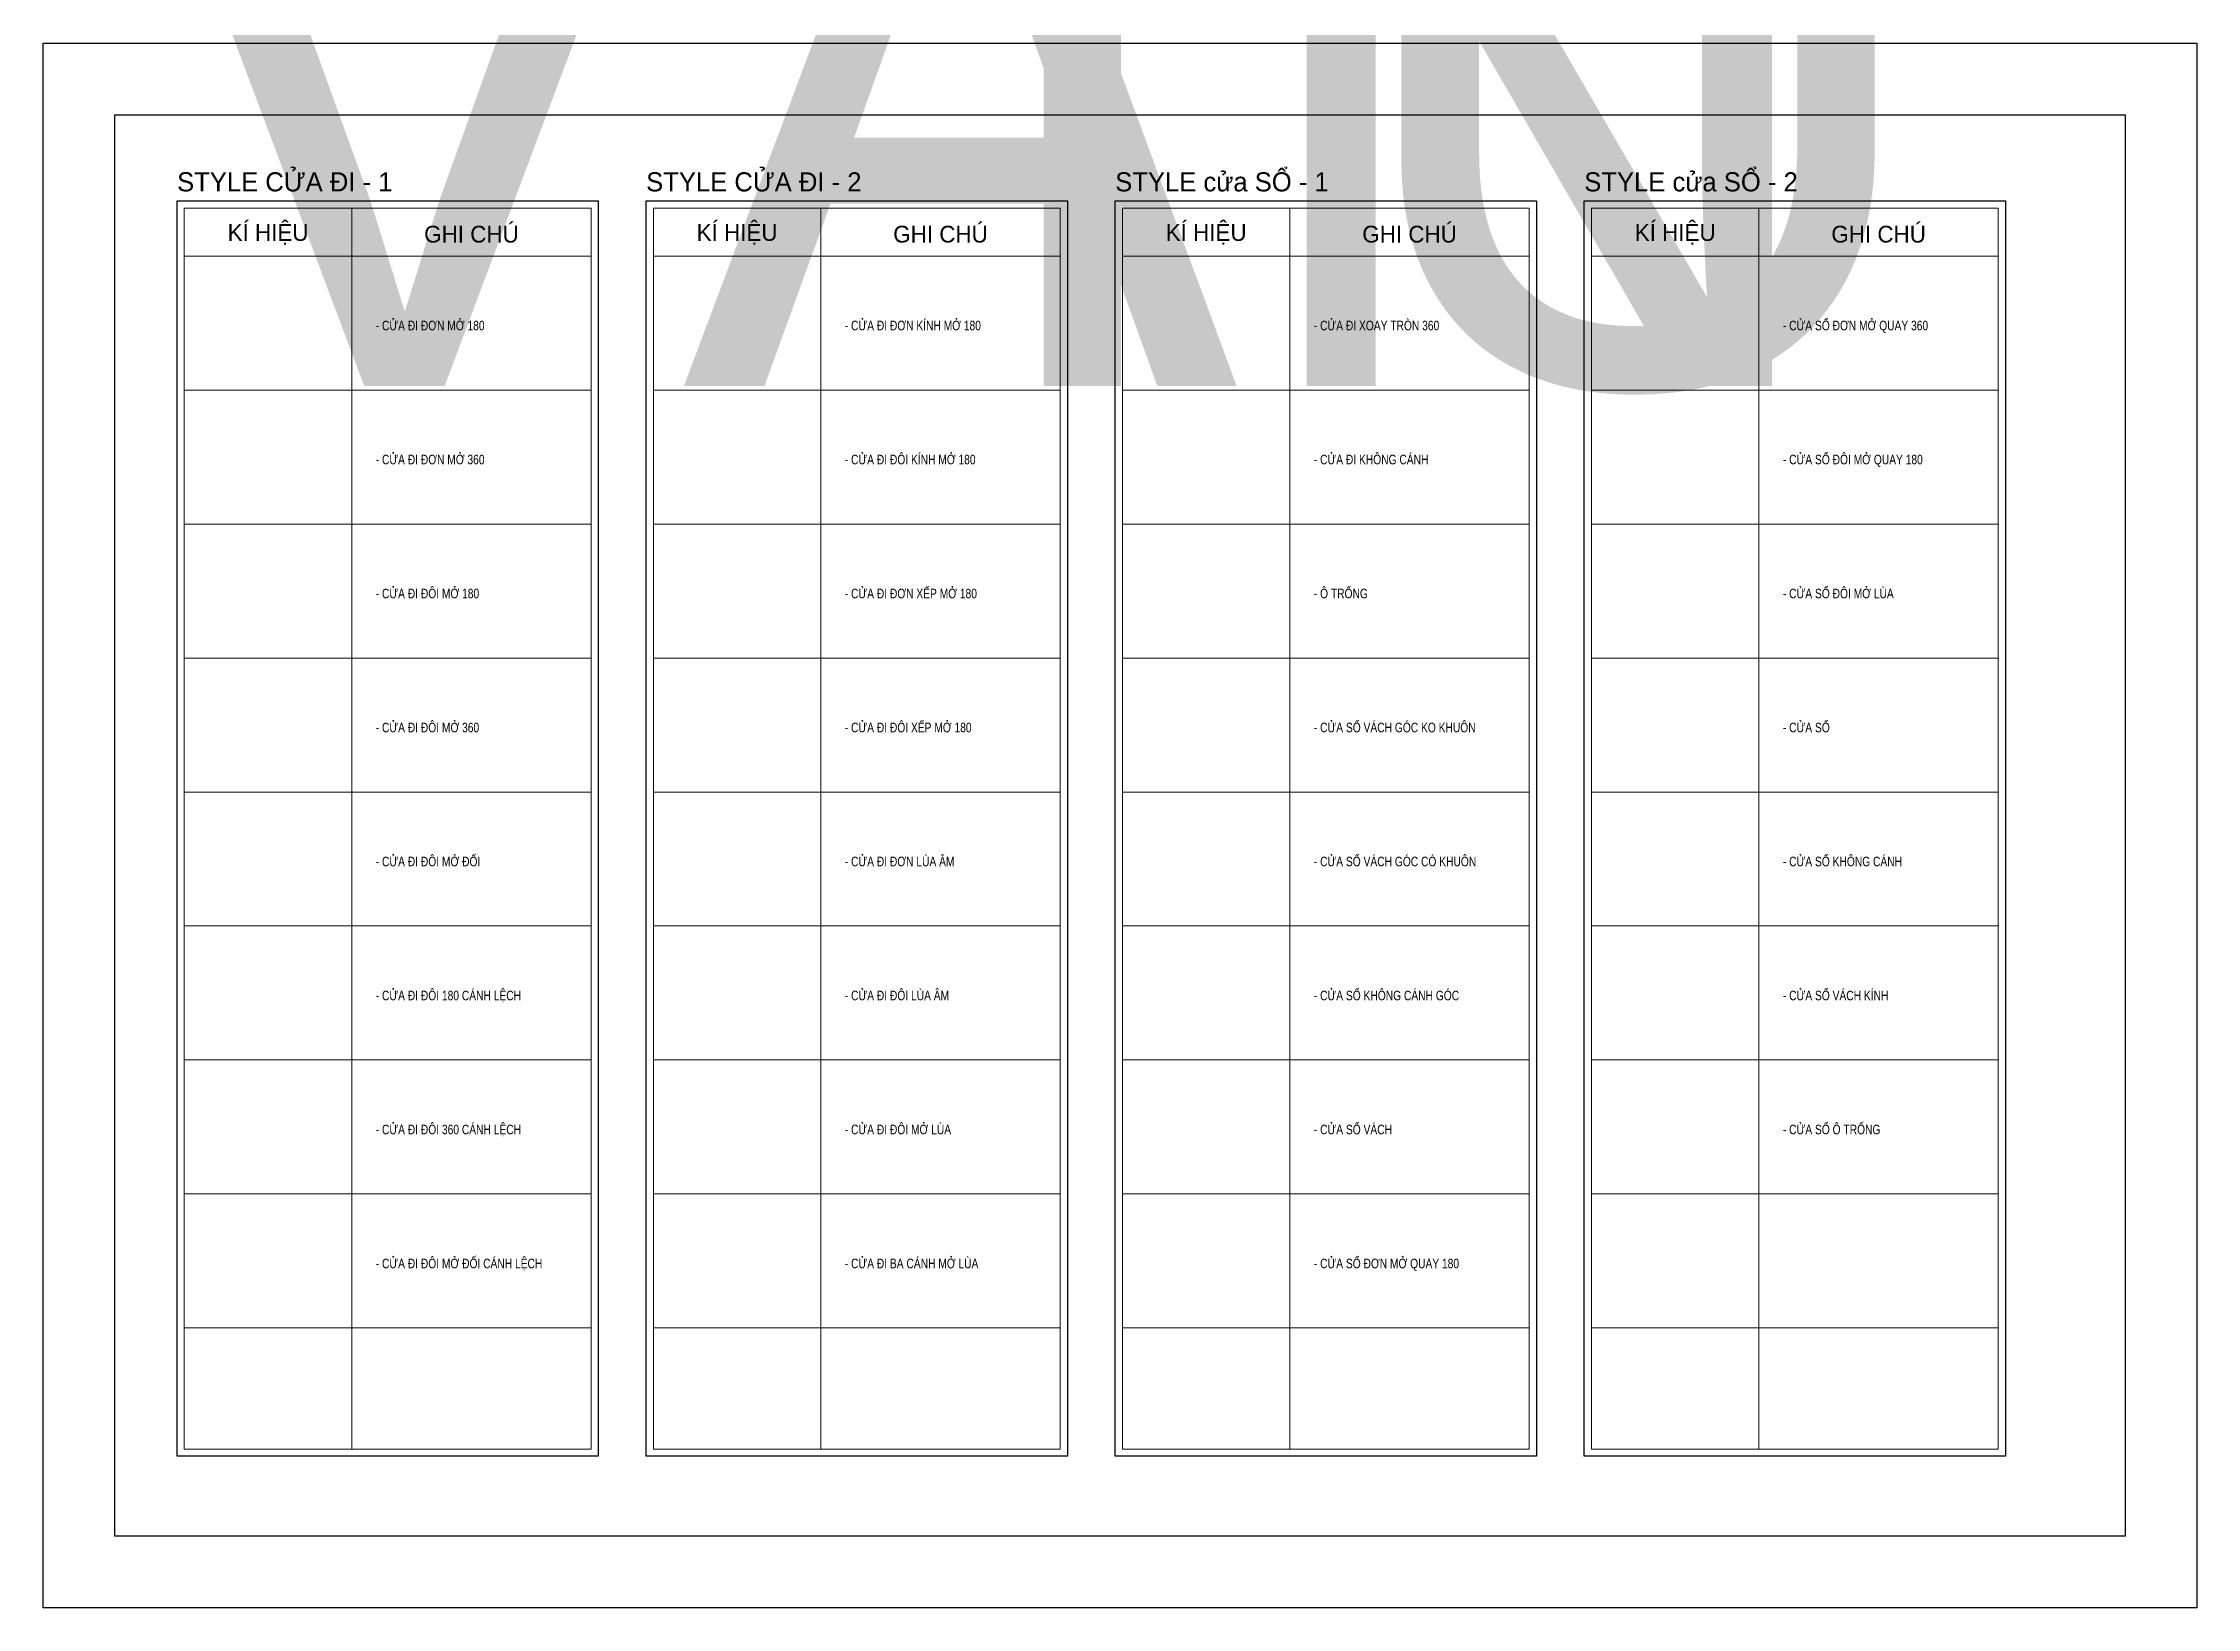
# Model space of a CAD drawing. Header units: millimetres. Extents: x 21129 to 2803301, y -510327 to 166837.
# Drawn here: x 308892 to 353892, y 337 to 33037 of the extents above; entities that cross this region are included whole.
import ezdxf
from ezdxf.enums import TextEntityAlignment as Align

# ---------------------------------------------------------------- set-up
doc = ezdxf.new("R2018")
doc.units = ezdxf.units.MM
doc.layers.add('....03_TNT_A_THIN', color=251, linetype='Continuous', lineweight=13, transparency=0.5)
doc.layers.add('....20_TNT_N_TEXT', color=9, linetype='Continuous')
doc.layers.add('....24_TNT_N_ANNOTATE', color=14, linetype='Continuous')
doc.styles.add('.TNT_A_TXT_1_MAIN', font='')
doc.styles.add('.TNT_A_TXT_2_SUB', font='UNI Alter Gothic (H).ttf')
doc.styles.add('.TNT_A_TXT_3_NOTE', font='uromans.shx', dxfattribs={"width": 0.8})
doc.styles.get('.TNT_A_TXT_1_MAIN').set_extended_font_data('UNI HelvetIns (H)')

msp = doc.modelspace()

# ---------------------------------------------------------------- texts
at = {"layer": '....20_TNT_N_TEXT', "style": '.TNT_A_TXT_1_MAIN'}
for s, p in [('STYLE CỬA ĐI - 1', (311692.4, 29937.1)), ('STYLE CỬA ĐI - 2', (321492.4, 29937.1)), ('STYLE cửa SỔ - 1', (331292.4, 29937.1)), ('STYLE cửa SỔ - 2', (341092.4, 29937.1))]:
    msp.add_text(s, height=400, dxfattribs=at).set_placement(p)
at = {"layer": '....20_TNT_N_TEXT', "style": '.TNT_A_TXT_2_SUB'}
for s, p in [('KÍ HIỆU', (313592.4, 29087.1)), ('GHI CHÚ', (317842.4, 29087.1)), ('KÍ HIỆU', (323392.4, 29087.1)), ('GHI CHÚ', (327642.4, 29087.1)), ('KÍ HIỆU', (333192.4, 29087.1)), ('GHI CHÚ', (337442.4, 29087.1)), ('KÍ HIỆU', (342992.4, 29087.1)), ('GHI CHÚ', (347242.4, 29087.1))]:
    msp.add_text(s, height=350, dxfattribs=at).set_placement(p, align=Align.MIDDLE)
at = {"layer": '....20_TNT_N_TEXT', "style": '.TNT_A_TXT_3_NOTE', "width": 0.8}
for s, p in [('- CỬA ĐI ĐƠN MỞ 180', (315842.4, 27034.7)), ('- CỬA ĐI ĐƠN KÍNH MỞ 180', (325642.4, 27034.7)), ('- CỬA ĐI XOAY TRÒN 360', (335442.4, 27034.7)), ('- CỬA SỔ ĐƠN MỞ QUAY 360', (345242.4, 27034.7)), ('- CỬA ĐI ĐƠN MỞ 360', (315842.4, 24234.7)), ('- CỬA ĐI ĐÔI KÍNH MỞ 180', (325642.4, 24234.7)), ('- CỬA ĐI KHÔNG CÁNH', (335442.4, 24234.7)), ('- CỬA SỔ ĐÔI MỞ QUAY 180', (345242.4, 24234.7)), ('- CỬA ĐI ĐÔI MỞ 180', (315842.4, 21434.7)), ('- CỬA ĐI ĐƠN XẾP MỞ 180', (325642.4, 21434.7)), ('- Ô TRỐNG', (335442.4, 21434.7)), ('- CỬA SỔ ĐÔI MỞ LÙA', (345242.4, 21434.7)), ('- CỬA ĐI ĐÔI MỞ 360', (315842.4, 18634.7)), ('- CỬA ĐI ĐÔI XẾP MỞ 180', (325642.4, 18634.7)), ('- CỬA SỔ VÁCH GÓC KO KHUÔN', (335442.4, 18634.7)), ('- CỬA SỔ', (345242.4, 18634.7)), ('- CỬA ĐI ĐÔI MỞ ĐỐI', (315842.4, 15834.7)), ('- CỬA ĐI ĐƠN LÙA ÂM', (325642.4, 15834.7)), ('- CỬA SỔ VÁCH GÓC CÓ KHUÔN', (335442.4, 15834.7)), ('- CỬA SỔ KHÔNG CÁNH', (345242.4, 15834.7)), ('- CỬA ĐI ĐÔI 180 CÁNH LỆCH', (315842.4, 13034.7)), ('- CỬA ĐI ĐÔI LÙA ÂM', (325642.4, 13034.7)), ('- CỬA SỔ KHÔNG CÁNH GÓC', (335442.4, 13034.7)), ('- CỬA SỔ VÁCH KÍNH', (345242.4, 13034.7)), ('- CỬA ĐI ĐÔI 360 CÁNH LỆCH', (315842.4, 10234.7)), ('- CỬA ĐI ĐÔI MỞ LÙA', (325642.4, 10234.7)), ('- CỬA SỔ VÁCH', (335442.4, 10234.7)), ('- CỬA SỔ Ô TRỐNG', (345242.4, 10234.7)), ('- CỬA ĐI ĐÔI MỞ ĐỐI CÁNH LỆCH', (315842.4, 7434.7)), ('- CỬA ĐI BA CÁNH MỞ LÙA', (325642.4, 7434.7)), ('- CỬA SỔ ĐƠN MỞ QUAY 180', (335442.4, 7434.7))]:
    msp.add_text(s, height=200, dxfattribs=at).set_placement(p)

# ---------------------------------------------------------------- blocks, each defined once
blk = doc.blocks.new('.TNT_KHUNG LAYOUT_2')
at = {"color": 250}
blk.add_lwpolyline([(0, 327), (450, 327), (450, 0), (0, 0)], close=True, dxfattribs=at)
at = {"color": 14}
blk.add_lwpolyline([(15, 312), (435, 312), (435, 15), (15, 15)], close=True, dxfattribs=at)
blk = doc.blocks.new('*U6')
blk.add_hatch(color=253).paths.add_polyline_path([(30, 198.54), (432, 198.54), (432, 128.46), (30, 128.46)])
at = {"color": 250}
blk.add_lwpolyline([(450, 0), (0, 0), (0, 327), (450, 327)], close=True, dxfattribs=at)
at = {"color": 3}
blk.add_lwpolyline([(435, 15), (15, 15), (15, 312), (435, 312)], close=True, dxfattribs=at)
at = {"color": 1}
blk.add_lwpolyline([(30, 18), (432, 18), (432, 309), (30, 309)], close=True, dxfattribs=at)
at = {"color": 8}
blk.add_lwpolyline([(30, 198.54), (432, 198.54), (432, 128.46), (30, 128.46)], close=True, dxfattribs=at)
at = {"color": 156, "linetype": 'Continuous', "lineweight": 30, "flags": 104}
blk.add_attdef('TITLE_NGANG', text='', height=4, dxfattribs=at).set_placement((164, 165.68), align=Align.TOP_LEFT)
at = {"color": 156, "linetype": 'Continuous', "style": '.TNT_A_TXT_1_MAIN'}
for tag, height, p in [('TITLE_KHUNG-BIA', 12, (231, 183.54)), ('TITLE_HANOI', 3, (231, 23))]:
    blk.add_attdef(tag, text='', height=height, dxfattribs=at).set_placement(p, align=Align.MIDDLE_CENTER)

# ---------------------------------------------------------------- linework, layer by layer
at = {"layer": '....03_TNT_A_THIN'}
for p, q in [((315342.4, 29587.1), (315342.4, 3655.2)), ((325142.4, 29587.1), (325142.4, 3655.2)), ((334942.4, 29587.1), (334942.4, 3655.2)), ((344742.4, 29587.1), (344742.4, 3655.2)), ((311842.4, 28587.1), (320342.4, 28587.1)), ((321642.4, 28587.1), (330142.4, 28587.1)), ((331442.4, 28587.1), (339942.4, 28587.1)), ((341242.4, 28587.1), (349742.4, 28587.1)), ((311842.4, 25787.1), (320342.4, 25787.1)), ((321642.4, 25787.1), (330142.4, 25787.1)), ((331442.4, 25787.1), (339942.4, 25787.1)), ((341242.4, 25787.1), (349742.4, 25787.1)), ((311842.4, 22987.1), (320342.4, 22987.1)), ((321642.4, 22987.1), (330142.4, 22987.1)), ((331442.4, 22987.1), (339942.4, 22987.1)), ((341242.4, 22987.1), (349742.4, 22987.1)), ((311842.4, 20187.1), (320342.4, 20187.1)), ((321642.4, 20187.1), (330142.4, 20187.1)), ((331442.4, 20187.1), (339942.4, 20187.1)), ((341242.4, 20187.1), (349742.4, 20187.1)), ((311842.4, 17387.1), (320342.4, 17387.1)), ((321642.4, 17387.1), (330142.4, 17387.1)), ((331442.4, 17387.1), (339942.4, 17387.1)), ((341242.4, 17387.1), (349742.4, 17387.1)), ((311842.4, 14587.1), (320342.4, 14587.1)), ((321642.4, 14587.1), (330142.4, 14587.1)), ((331442.4, 14587.1), (339942.4, 14587.1)), ((341242.4, 14587.1), (349742.4, 14587.1)), ((311842.4, 11787.1), (320342.4, 11787.1)), ((321642.4, 11787.1), (330142.4, 11787.1)), ((331442.4, 11787.1), (339942.4, 11787.1)), ((341242.4, 11787.1), (349742.4, 11787.1)), ((311842.4, 8987.1), (320342.4, 8987.1)), ((321642.4, 8987.1), (330142.4, 8987.1)), ((331442.4, 8987.1), (339942.4, 8987.1)), ((341242.4, 8987.1), (349742.4, 8987.1)), ((311842.4, 6187.1), (320342.4, 6187.1)), ((321642.4, 6187.1), (330142.4, 6187.1)), ((331442.4, 6187.1), (339942.4, 6187.1)), ((341242.4, 6187.1), (349742.4, 6187.1))]:
    msp.add_line(p, q, dxfattribs=at)
for points in [[(311842.4, 29587.1), (320342.4, 29587.1), (320342.4, 3655.2), (311842.4, 3655.2)], [(321642.4, 29587.1), (330142.4, 29587.1), (330142.4, 3655.2), (321642.4, 3655.2)], [(331442.4, 29587.1), (339942.4, 29587.1), (339942.4, 3655.2), (331442.4, 3655.2)], [(341242.4, 29587.1), (349742.4, 29587.1), (349742.4, 3655.2), (341242.4, 3655.2)]]:
    msp.add_lwpolyline(points, close=True, dxfattribs=at)
at = {"layer": '....24_TNT_N_ANNOTATE'}
for points in [[(311692.4, 29737.1), (320492.4, 29737.1), (320492.4, 3505.2), (311692.4, 3505.2)], [(321492.4, 29737.1), (330292.4, 29737.1), (330292.4, 3505.2), (321492.4, 3505.2)], [(331292.4, 29737.1), (340092.4, 29737.1), (340092.4, 3505.2), (331292.4, 3505.2)], [(341092.4, 29737.1), (349892.4, 29737.1), (349892.4, 3505.2), (341092.4, 3505.2)]]:
    msp.add_lwpolyline(points, close=True, dxfattribs=at)

# ---------------------------------------------------------------- block references
ref = msp.add_blockref('*U6', (263892.4, 65737.1), dxfattribs=dict(xscale=100, yscale=100, zscale=100))
lines = msp.add_mtext('CHỦ ĐẦU TƯ: .....\\PĐỊA ĐIỂM: TP. VINH - NGHỆ AN\\PTƯ VẤN THIẾT KẾ: CÔNG TY CỔ PHẦN KIẾN TRÚC TNT', dxfattribs={"color": 156, "linetype": 'Continuous', "insert": (280292.4, 82305.4), "char_height": 13020.675, "attachment_point": 1})
ref.add_attrib('TITLE_NGANG', '', (280292.4, 82305.4), dxfattribs={"flags": 104}).embed_mtext(lines)
ref.add_attrib('TITLE_KHUNG-BIA', 'HỒ SƠ THIẾT KẾ CƠ SỞ', dxfattribs={"color": 156, "linetype": 'Continuous', "height": 1200, "style": '.TNT_A_TXT_1_MAIN'}).set_placement((286992.4, 84090.8), align=Align.MIDDLE_CENTER)
ref.add_attrib('TITLE_HANOI', 'HÀ NỘI - 2026', dxfattribs={"color": 156, "linetype": 'Continuous', "height": 300, "style": '.TNT_A_TXT_1_MAIN'}).set_placement((286992.4, 68037.1), align=Align.MIDDLE_CENTER)
ref = msp.add_blockref('*U6', (308892.4, 65737.1), dxfattribs=dict(xscale=100, yscale=100, zscale=100))
lines = msp.add_mtext('CHỦ ĐẦU TƯ: .....\\PĐỊA ĐIỂM: TP. VINH - NGHỆ AN\\PTƯ VẤN THIẾT KẾ: CÔNG TY CỔ PHẦN KIẾN TRÚC TNT', dxfattribs={"color": 156, "linetype": 'Continuous', "insert": (325292.4, 82305.4), "char_height": 13020.675, "attachment_point": 1})
ref.add_attrib('TITLE_NGANG', '', (325292.4, 82305.4), dxfattribs={"flags": 104}).embed_mtext(lines)
ref.add_attrib('TITLE_KHUNG-BIA', 'HỒ SƠ THIẾT KẾ KỸ THUẬT THI CÔNG', dxfattribs={"color": 156, "linetype": 'Continuous', "height": 1200, "style": '.TNT_A_TXT_1_MAIN'}).set_placement((331992.4, 84090.8), align=Align.MIDDLE_CENTER)
ref.add_attrib('TITLE_HANOI', 'HÀ NỘI - 2026', dxfattribs={"color": 156, "linetype": 'Continuous', "height": 300, "style": '.TNT_A_TXT_1_MAIN'}).set_placement((331992.4, 68037.1), align=Align.MIDDLE_CENTER)
at = {"xscale": 100, "yscale": 100, "zscale": 100}
msp.add_blockref('.TNT_KHUNG LAYOUT_2', (308892.4, 337.1), dxfattribs=at)

msp.set_redraw_order([(e.dxf.handle, doc.entitydb.next_handle()) for e in msp.query("TEXT MTEXT ATTDEF DIMENSION ARC_DIMENSION")])  # texts and dimensions are drawn at this point

doc.saveas('drawing.dxf')
